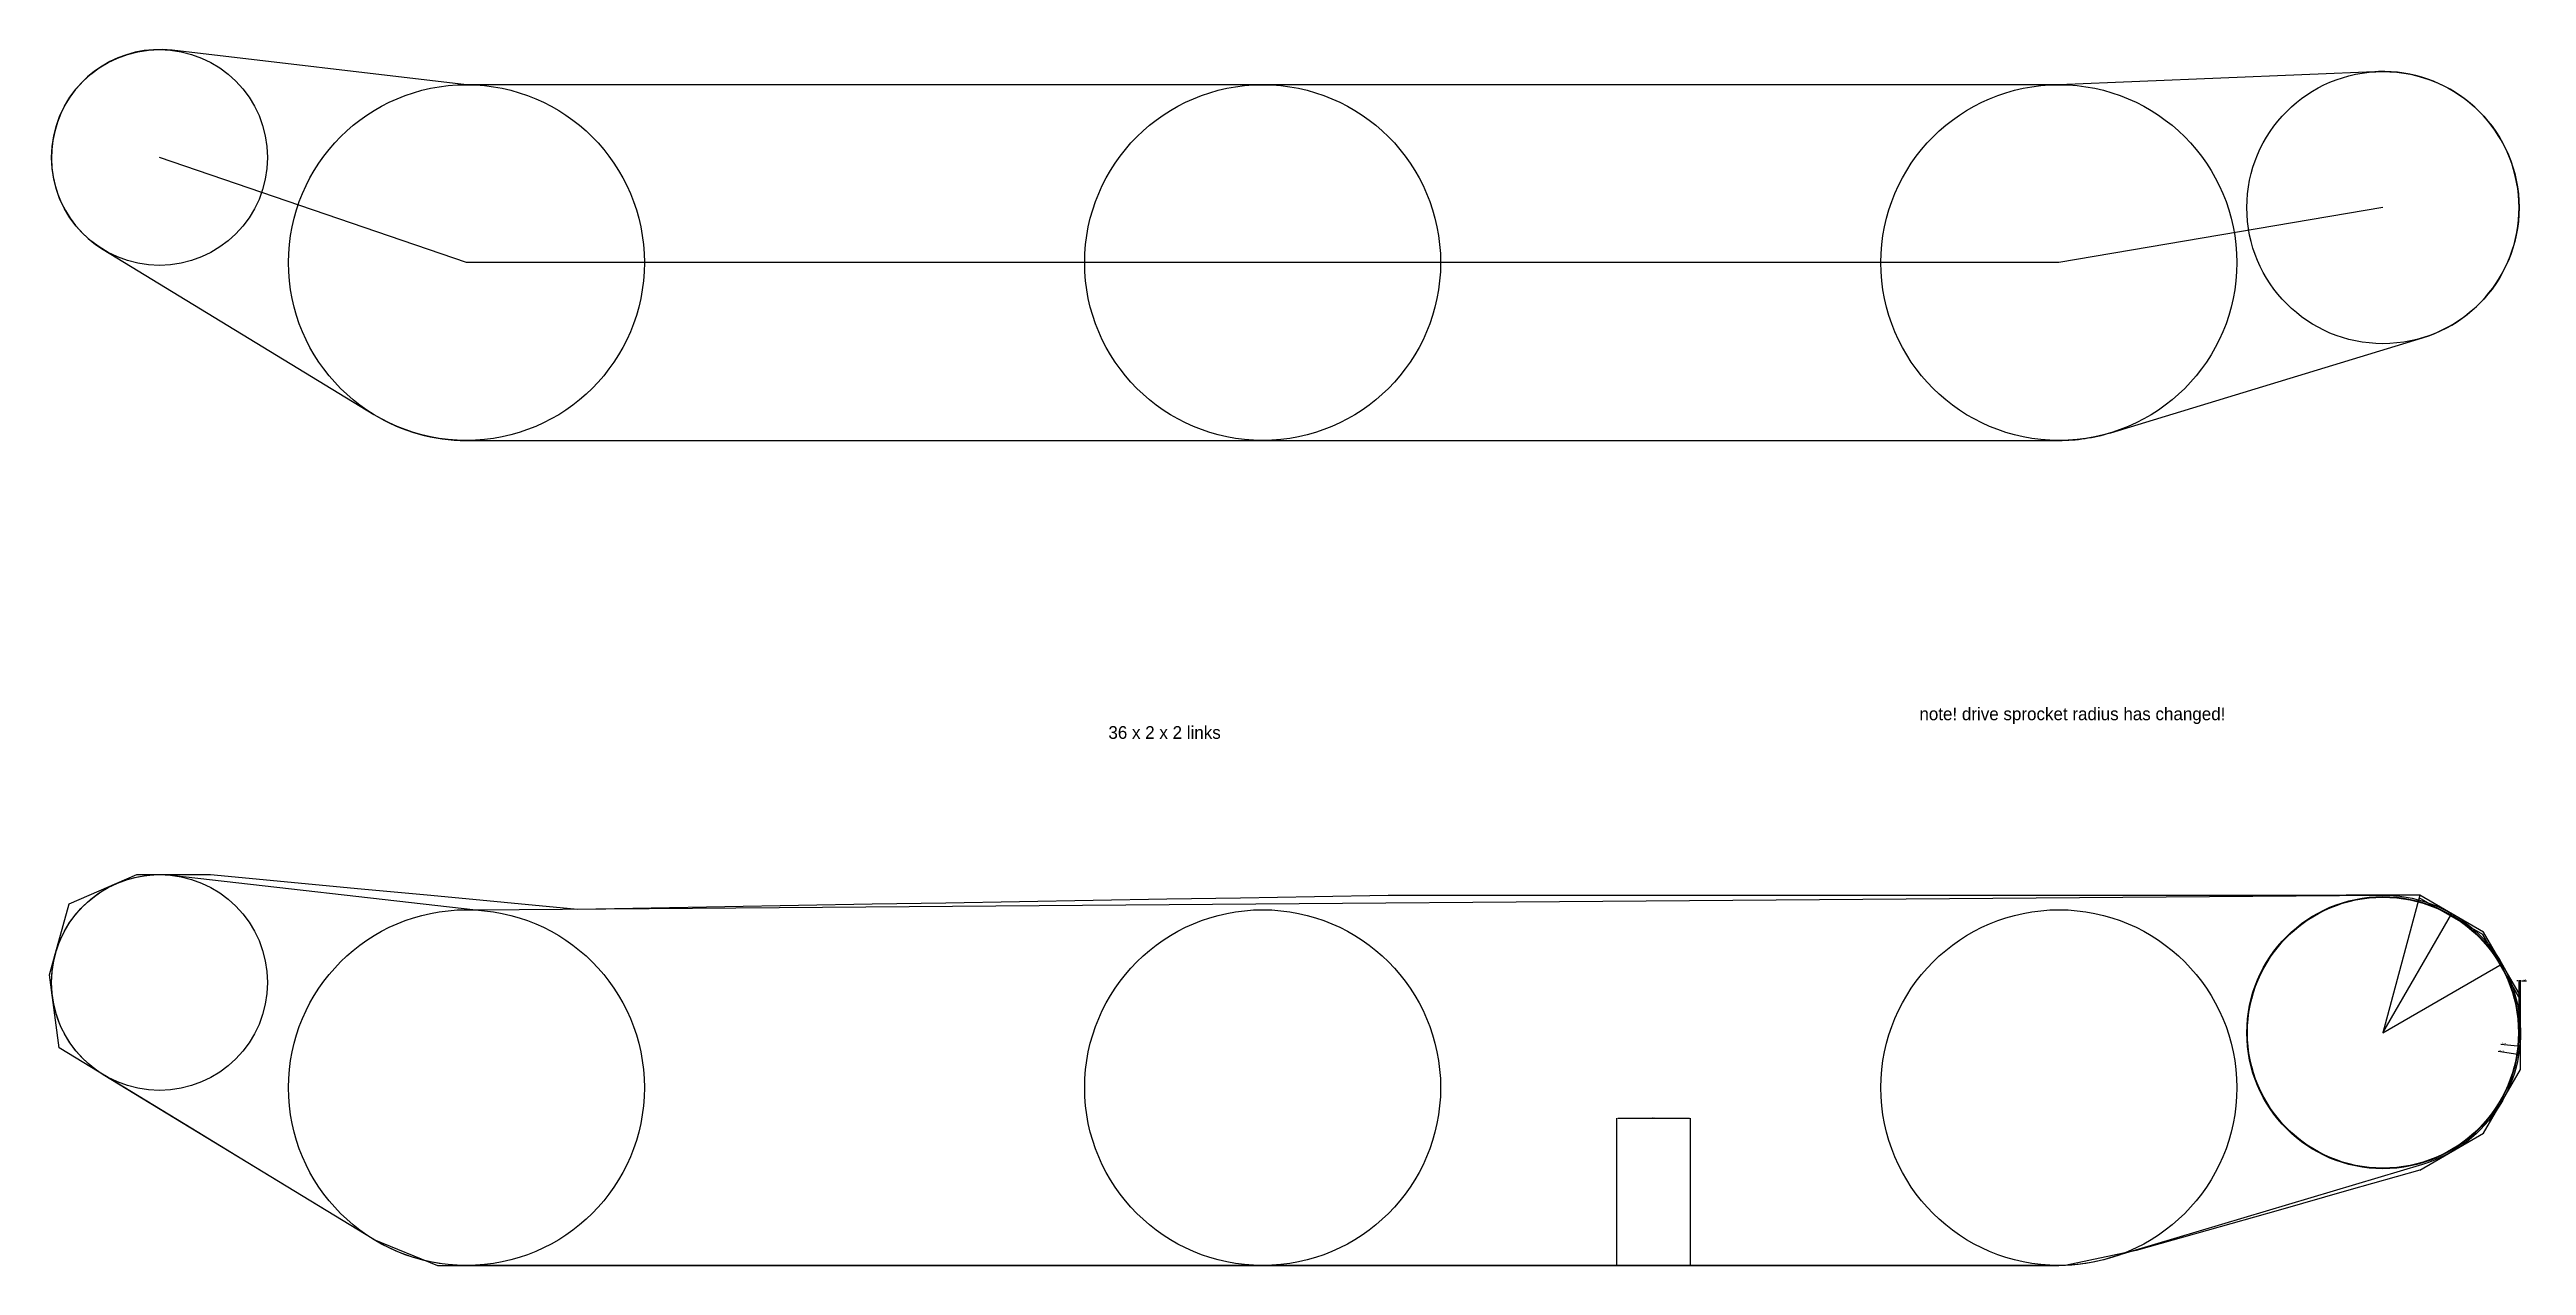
# Model space of a CAD drawing. Header units: millimetres. Extents: x -5117 to 731, y -3788 to -916.
import ezdxf

# ---------------------------------------------------------------- set-up
doc = ezdxf.new("R2010")
doc.units = ezdxf.units.MM
doc.dimstyles.new('ISO-25', dxfattribs={"dimtxt": 2.5, "dimasz": 2.5, "dimexe": 1.25, "dimexo": 0.625, "dimtad": 1, "dimtxsty": 'Standard', "dimcen": 2.5, "dimadec": 0, "dimazin": 0, "dimtfac": 1, "dimtmove": 0, "dimatfit": 3, "dimfxl": 0, "dimarcsym": 0})

# ---------------------------------------------------------------- blocks, each defined once
blk = doc.blocks.new('*D1')
at = {"color": 0, "lineweight": -2}
for p, q in [((-1416.6, -3787.3), (-1416.6, -3439.7)), ((-1245.1, -3440.9), (-1414.1, -3440.9)), ((-1242.6, -3787.3), (-1242.6, -3439.7))]:
    blk.add_line(p, q, dxfattribs=at)
at = {"color": 0}
for points in [[(-1414.1, -3440.5), (-1414.1, -3441.3), (-1416.6, -3440.9)], [(-1245.1, -3440.5), (-1245.1, -3441.3), (-1242.6, -3440.9)]]:
    blk.add_solid(points, dxfattribs=at)
at = {"layer": 'Defpoints', "color": 0}
for p in [(-1416.6, -3440.9), (-1416.6, -3787.9), (-1242.6, -3787.9)]:
    blk.add_point(p, dxfattribs=at)
at = {"color": 0, "insert": (-1329.6, -3439.1), "char_height": 2.5, "attachment_point": 5}
blk.add_mtext('174', dxfattribs=at)
blk = doc.blocks.new('*D2')
at = {"color": 0, "lineweight": -2}
for p, q in [((711.4, -3115.2), (708.9, -3115.2)), ((713.9, -3237.4), (713.9, -3114)), ((713.9, -3115.2), (717.2, -3115.2)), ((717.2, -3237.4), (717.2, -3114)), ((719.7, -3115.2), (731.4, -3115.2))]:
    blk.add_line(p, q, dxfattribs=at)
at = {"color": 0}
for points in [[(711.4, -3114.8), (711.4, -3115.6), (713.9, -3115.2)], [(719.7, -3114.8), (719.7, -3115.6), (717.2, -3115.2)]]:
    blk.add_solid(points, dxfattribs=at)
at = {"layer": 'Defpoints', "color": 0}
for p in [(717.2, -3115.2), (713.9, -3238), (717.2, -3238)]:
    blk.add_point(p, dxfattribs=at)
at = {"color": 0, "insert": (726.8, -3113.1), "char_height": 2.5, "attachment_point": 5}
blk.add_mtext('3,29', dxfattribs=at)
blk = doc.blocks.new('*D3')
at = {"color": 0, "lineweight": -2}
blk.add_line((670.9, -3265), (710, -3268.8), dxfattribs=at)
at = {"color": 0}
blk.add_solid([(710, -3268.4), (709.9, -3269.2), (712.4, -3269)], dxfattribs=at)
at = {"layer": 'Defpoints', "color": 0}
for p in [(392.5, -3238), (712.4, -3269)]:
    blk.add_point(p, dxfattribs=at)
at = {"color": 0, "insert": (677.7, -3263.6), "char_height": 2.5, "attachment_point": 5, "rotation": 354.46526}
blk.add_mtext('R321,4', dxfattribs=at)
blk = doc.blocks.new('*D4')
at = {"color": 0, "lineweight": -2}
blk.add_line((664.7, -3281.7), (710.7, -3289.1), dxfattribs=at)
at = {"color": 0}
blk.add_solid([(710.7, -3288.7), (710.6, -3289.5), (713.1, -3289.5)], dxfattribs=at)
at = {"layer": 'Defpoints', "color": 0}
for p in [(392.5, -3238), (713.1, -3289.5)]:
    blk.add_point(p, dxfattribs=at)
at = {"color": 0, "insert": (673.2, -3281), "char_height": 2.5, "attachment_point": 5, "rotation": 350.8769}
blk.add_mtext('R324,69', dxfattribs=at)

msp = doc.modelspace()

# ---------------------------------------------------------------- linework, layer by layer
for p, q in [((-4132.648, -1419.036), (-4857.325, -1170.775)), ((392.541, -1289.246), (-372.648, -1419.036)), ((-372.648, -1419.036), (-4132.648, -1419.036)), ((479.541, -2913.336), (392.541, -3238.025)), ((392.541, -3238.025), (554.885, -2956.836)), ((392.541, -3238.025), (673.729, -3075.681))]:
    msp.add_line(p, q)
at = {"color": 1}
for p, q in [((-5070.3, -2933.685), (-4910.517, -2864.797)), ((-4736.517, -2864.797), (-4563.276, -2881.029)), ((-4390.035, -2897.261), (-4216.793, -2913.492)), ((-2652.488, -2925.199), (-2478.513, -2922.234)), ((-2304.538, -2919.269), (-2130.564, -2916.304)), ((-1956.459, -2913.336), (-1782.459, -2913.336)), ((-1608.459, -2913.336), (-1434.459, -2913.336)), ((-1260.459, -2913.336), (-1086.459, -2913.336)), ((-912.459, -2913.336), (-738.459, -2913.336)), ((-564.459, -2913.336), (-390.459, -2913.336)), ((-216.459, -2913.336), (-42.459, -2913.336)), ((131.541, -2913.336), (305.541, -2913.336)), ((628.335, -3006.433), (477.872, -2919.563)), ((630.229, -3000.336), (479.541, -2913.336)), ((-4043.552, -2929.724), (-3870.311, -2945.956)), ((-3696.336, -2942.991), (-3522.361, -2940.025)), ((-3348.387, -2937.06), (-3174.412, -2934.095)), ((-3000.437, -2931.13), (-2826.462, -2928.165)), ((-5094.192, -3273.826), (-5116.937, -3101.319)), ((717.229, -3325.025), (717.229, -3151.025)), ((-4797.025, -3454.922), (-4945.608, -3364.374)), ((479.541, -3562.713), (630.229, -3475.713)), ((-4499.858, -3636.018), (-4648.441, -3545.47)), ((312.149, -3610.21), (144.757, -3657.707)), ((-4351.275, -3726.567), (-4200.648, -3787.934)), ((-22.635, -3705.204), (-190.027, -3752.701)), ((-4026.648, -3787.934), (-3852.648, -3787.934)), ((-3678.648, -3787.934), (-3504.648, -3787.934)), ((-3330.648, -3787.934), (-3156.648, -3787.934)), ((-2982.648, -3787.934), (-2808.648, -3787.934)), ((-2634.648, -3787.934), (-2460.648, -3787.934)), ((-2286.648, -3787.934), (-2112.648, -3787.934)), ((-1938.648, -3787.934), (-1764.648, -3787.934)), ((-1590.648, -3787.934), (-1416.648, -3787.934)), ((-1242.648, -3787.934), (-1068.648, -3787.934)), ((-894.648, -3787.934), (-720.648, -3787.934)), ((-546.648, -3787.934), (-372.648, -3787.934))]:
    msp.add_line(p, q, dxfattribs=at)
at = {"color": 4}
for p, q in [((-4910.517, -2864.797), (-4736.517, -2864.797)), ((-4563.276, -2881.029), (-4390.035, -2897.261)), ((-4216.793, -2913.492), (-4043.552, -2929.724)), ((-2478.513, -2922.234), (-2304.538, -2919.269)), ((-2130.564, -2916.304), (-1956.589, -2913.339)), ((-1782.459, -2913.336), (-1608.459, -2913.336)), ((-1434.459, -2913.336), (-1260.459, -2913.336)), ((-1086.459, -2913.336), (-912.459, -2913.336)), ((-738.459, -2913.336), (-564.459, -2913.336)), ((-390.459, -2913.336), (-216.459, -2913.336)), ((-42.459, -2913.336), (131.541, -2913.336)), ((479.541, -2913.336), (305.541, -2913.336)), ((-5116.937, -3101.319), (-5070.3, -2933.685)), ((-3870.311, -2945.956), (-3696.336, -2942.991)), ((-3522.361, -2940.025), (-3348.387, -2937.06)), ((-3174.412, -2934.095), (-3000.437, -2931.13)), ((-2826.462, -2928.165), (-2652.488, -2925.199)), ((713.169, -3153.369), (628.335, -3006.433)), ((717.229, -3151.025), (630.229, -3000.336)), ((-4945.608, -3364.374), (-5094.192, -3273.826)), ((630.229, -3475.713), (717.229, -3325.025)), ((-4648.441, -3545.47), (-4797.025, -3454.922)), ((479.541, -3562.713), (312.149, -3610.21)), ((-4351.275, -3726.567), (-4499.858, -3636.018)), ((144.757, -3657.707), (-22.635, -3705.204)), ((-4200.648, -3787.934), (-4026.648, -3787.934)), ((-3852.648, -3787.934), (-3678.648, -3787.934)), ((-3504.648, -3787.934), (-3330.648, -3787.934)), ((-3156.648, -3787.934), (-2982.648, -3787.934)), ((-2808.648, -3787.934), (-2634.648, -3787.934)), ((-2460.648, -3787.934), (-2286.648, -3787.934)), ((-2112.648, -3787.934), (-1938.648, -3787.934)), ((-1764.648, -3787.934), (-1590.648, -3787.934)), ((-1416.648, -3787.934), (-1242.648, -3787.934)), ((-1068.648, -3787.934), (-894.648, -3787.934)), ((-720.648, -3787.934), (-546.648, -3787.934)), ((-190.027, -3752.701), (-357.419, -3787.758))]:
    msp.add_line(p, q, dxfattribs=at)
for points in [[(392.541, -967.843), (-372.648, -998.917), (-4132.648, -998.917), (-4827.658, -917.507, 0.80490031), (-4990.025, -1388.527), (-4351.275, -1777.788, 0.13768777), (-4132.648, -1839.155), (-372.648, -1839.155, 0.07402408), (-250.279, -1820.939), (486.157, -1596.713, 0.89816982), (366.479, -968.901)], [(387.609, -2913.374, -0.87067048), (485.788, -3549.035), (-251.995, -3770.237, -0.07295171), (-372.648, -3787.934), (-4132.648, -3787.934, -0.13768777), (-4351.275, -3726.567), (-4990.025, -3337.306, -0.80333098), (-4828.624, -2866.175), (-4110.368, -2947.534), (392.541, -2913.336)]]:
    msp.add_lwpolyline(points, format="xyb")
for centre, radius in [((-4857.325, -1170.775), 255), ((392.541, -1289.246), 321.403), ((-4132.648, -1419.036), 420.119), ((-2252.648, -1419.036), 420.119), ((-372.648, -1419.036), 420.119), ((-4857.325, -3119.554), 255), ((392.541, -3238.025), 321.403), ((392.541, -3238.025), 320), ((-4132.648, -3367.815), 420.119), ((-2252.648, -3367.815), 420.119), ((-372.648, -3367.815), 420.119)]:
    msp.add_circle(centre, radius)

# ---------------------------------------------------------------- texts
for s, p in [('36 x 2 x 2 links', (-2616.882, -2543.978)), ('note! drive sprocket radius has changed!', (-702.011, -2499.984))]:
    msp.add_text(s, height=30).set_placement(p)

# ---------------------------------------------------------------- dimensions: what is measured, and where the dimension line sits
for base, p1, p2, picture, middle in [((717.229, -3115.2001), (713.9438, -3238.0248), (717.229, -3238.0248), '*D2', (726.8124, -3113.1168)), ((-1416.648, -3440.928), (-1242.648, -3787.934), (-1416.648, -3787.934), '*D1', (-1329.648, -3439.053))]:
    dim = msp.add_linear_dim(base=base, p1=p1, p2=p2, dimstyle='ISO-25')
    dim.commit()
    dim.dimension.update_dxf_attribs({"geometry": picture, "text_midpoint": middle})
for mpoint, picture, middle in [((712.445, -3269.024), '*D3', (677.489, -3265.636)), ((713.122, -3289.506), '*D4', (672.888, -3283.045))]:
    dim = msp.add_radius_dim(center=(392.541, -3238.025), mpoint=mpoint, dimstyle='ISO-25')
    dim.commit()
    dim.dimension.update_dxf_attribs({"geometry": picture, "text_midpoint": middle, "dimtype": 164})

doc.saveas('drawing.dxf')
